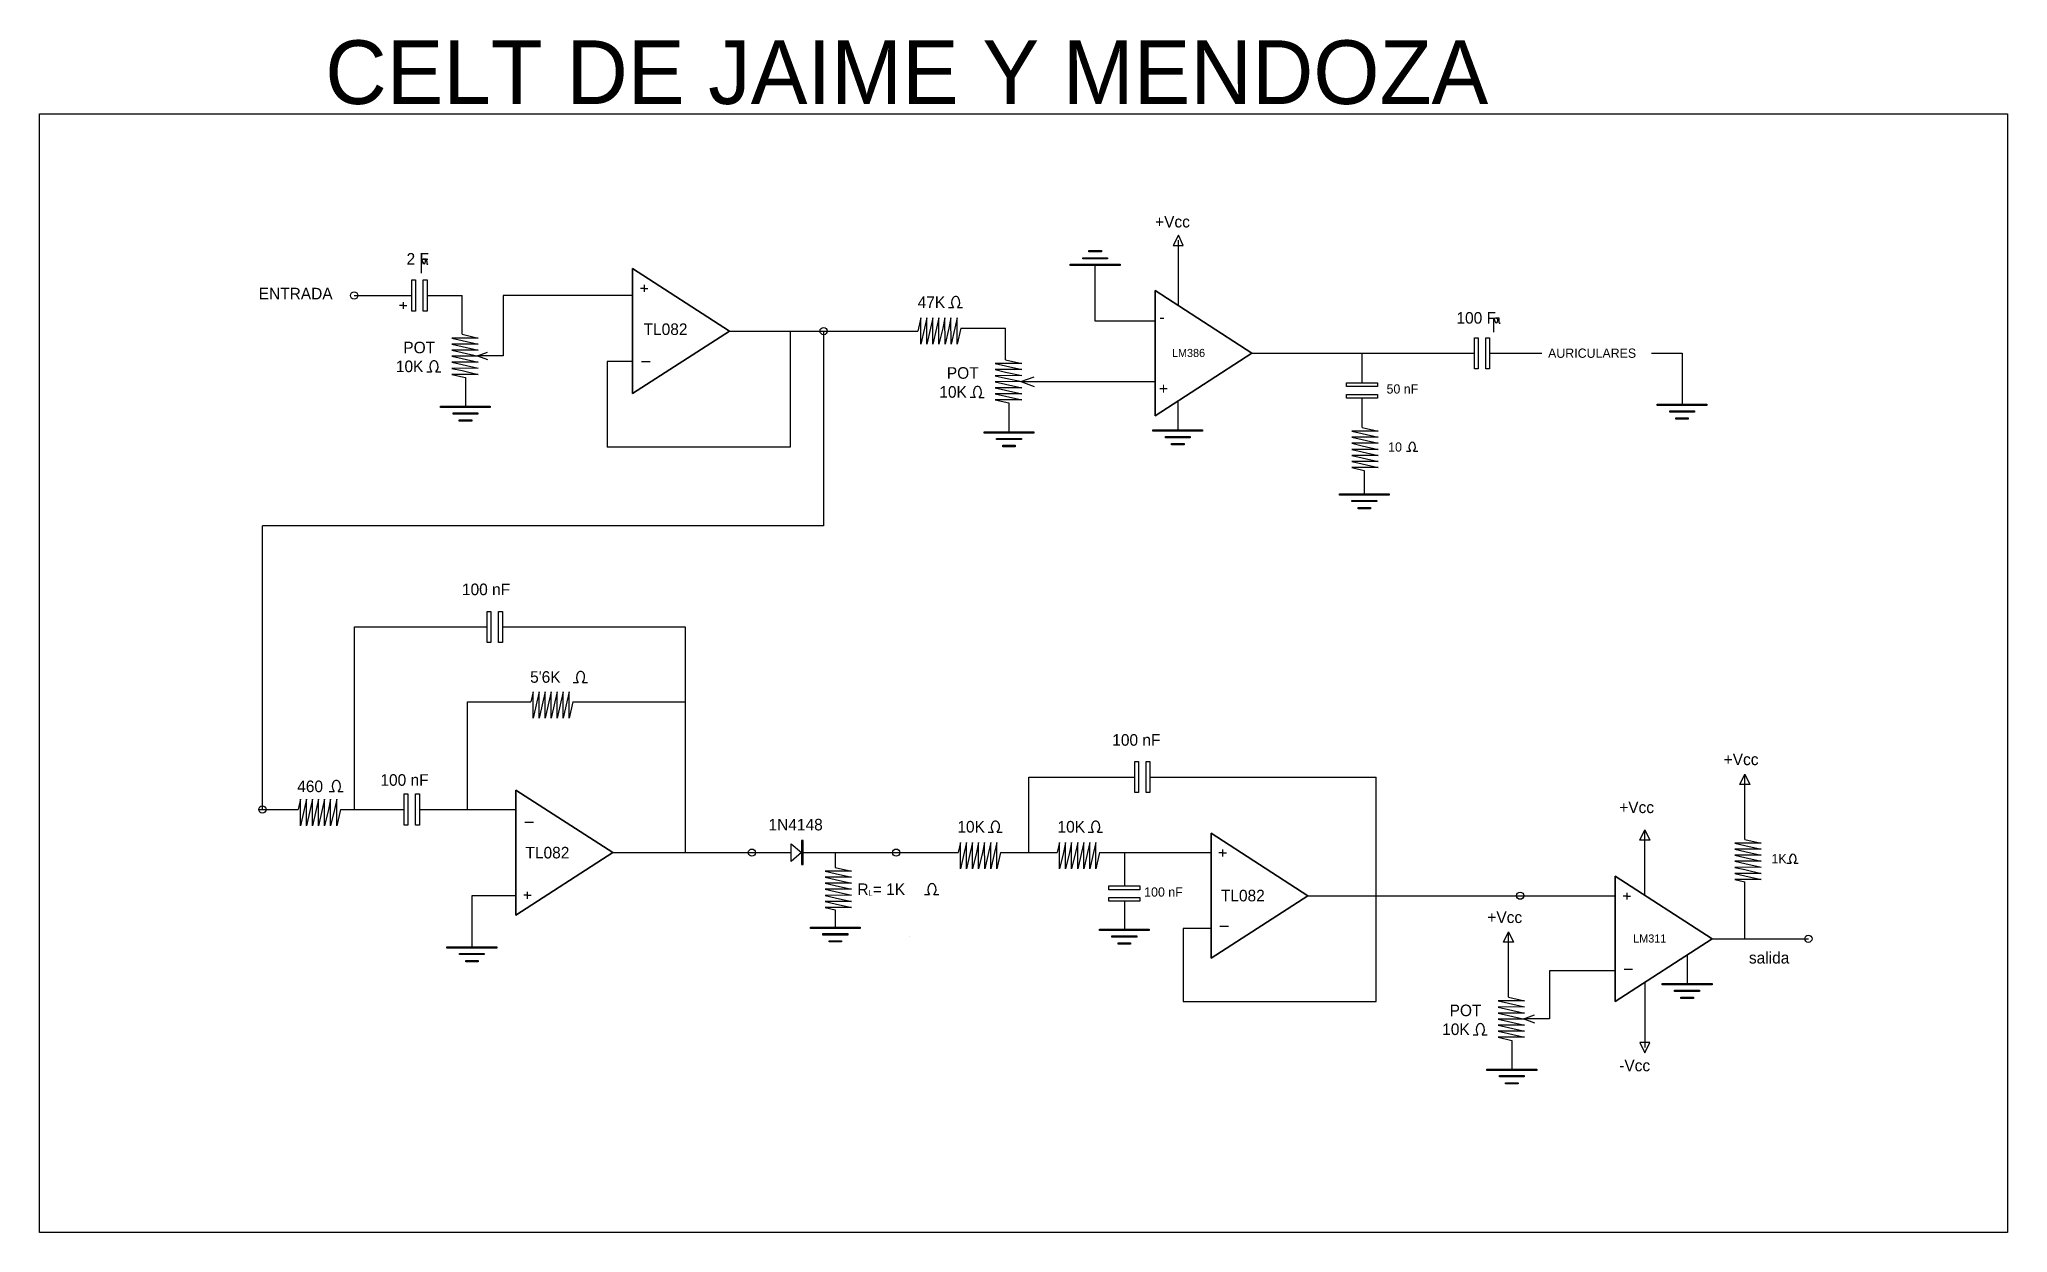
# Model space of a CAD drawing. Extents: x 3.4 to 42.3, y -4.8 to 10.5.
# Drawn here: x 25.25 to 42.26, y 0.16 to 10.47 of the extents above; entities that cross this region are included whole.
import ezdxf

# ---------------------------------------------------------------- set-up
doc = ezdxf.new("R2010")
doc.units = 0
doc.layers.add('Default', color=7, linetype='Continuous')

msp = doc.modelspace()

# ---------------------------------------------------------------- texts
at = {"layer": 'Default'}
for s, height, p in [('CELT DE JAIME Y MENDOZA', 0.55, (27.717, 9.908)), ('2 F', 0.1, (28.42, 8.52)), ('ENTRADA', 0.1, (27.142, 8.22)), ('47K', 0.1, (32.838, 8.145)), ('TL082', 0.1, (30.469, 7.912)), ('-', 0.1, (34.928, 8.018)), ('100 F', 0.1, (37.495, 8.01)), ('POT', 0.1, (28.392, 7.754)), ('10K', 0.1, (28.328, 7.591)), ('LM386', 0.07, (35.036, 7.722)), ('AURICULARES', 0.08, (38.287, 7.715)), ('POT', 0.1, (33.09, 7.534)), ('50 nF', 0.08, (36.891, 7.406)), ('10K', 0.1, (33.025, 7.37)), ('+', 0.1, (34.923, 7.4)), ('10', 0.08, (36.905, 6.904)), ('100 nF', 0.1, (28.899, 5.664)), ("5'6K", 0.1, (29.488, 4.907)), ('100 nF', 0.1, (34.52, 4.363)), ('+Vcc', 0.1, (39.805, 4.195)), ('100 nF', 0.1, (28.194, 4.017)), ('460', 0.1, (27.475, 3.962)), ('+Vcc', 0.1, (38.902, 3.781)), ('1N4148', 0.1, (31.549, 3.631)), ('10K', 0.1, (33.181, 3.613)), ('10K', 0.1, (34.047, 3.613)), ('TL082', 0.1, (29.448, 3.389)), ('1K', 0.08, (40.218, 3.346)), ('R = 1K', 0.1, (32.317, 3.073)), ('L', 0.05, (32.411, 3.066)), ('100 nF', 0.08, (34.796, 3.059)), ('TL082', 0.1, (35.459, 3.018)), ('+Vcc', 0.1, (37.762, 2.831)), ('LM311', 0.07, (39.023, 2.662)), ('salida', 0.1, (40.023, 2.481)), ('POT', 0.1, (37.436, 2.026)), ('10K', 0.1, (37.372, 1.863)), ('-Vcc', 0.1, (38.902, 1.55))]:
    msp.add_text(s, height=height, dxfattribs=at).set_placement(p)
msp.add_text('+Vcc', height=0.1, rotation=360, dxfattribs=at).set_placement((34.89, 8.841))

# ---------------------------------------------------------------- linework, layer by layer
at = {"layer": 'Default'}
for p, q in [((35.091, 8.776), (35.047, 8.686)), ((35.047, 8.686), (35.134, 8.686)), ((35.134, 8.686), (35.091, 8.776)), ((35.091, 8.166), (35.091, 8.731)), ((28.549, 8.447), (28.549, 8.57)), ((34.372, 8.032), (34.372, 8.512)), ((30.374, 8.319), (30.374, 8.487)), ((30.374, 8.487), (31.211, 7.946)), ((30.474, 8.345), (30.474, 8.286)), ((27.967, 8.253), (28.465, 8.253)), ((28.392, 8.166), (28.36, 8.166)), ((28.392, 8.196), (28.392, 8.137)), ((28.392, 8.166), (28.423, 8.166)), ((28.597, 8.253), (28.901, 8.253)), ((28.901, 7.918), (28.901, 8.253)), ((30.374, 8.253), (29.254, 8.253)), ((30.374, 7.406), (30.374, 8.319)), ((30.474, 8.315), (30.442, 8.315)), ((30.474, 8.315), (30.506, 8.315)), ((34.891, 8.127), (34.891, 8.296)), ((34.891, 8.296), (35.727, 7.755)), ((32.865, 8.061), (32.839, 7.946)), ((32.917, 8.061), (32.897, 7.972)), ((32.97, 8.061), (32.949, 7.972)), ((33.022, 8.061), (33.002, 7.972)), ((33.074, 8.061), (33.054, 7.972)), ((33.104, 8.149), (33.147, 8.149)), ((33.126, 8.061), (33.106, 7.972)), ((33.179, 8.061), (33.158, 7.972)), ((33.183, 8.149), (33.226, 8.149)), ((34.891, 8.032), (34.372, 8.032)), ((34.891, 7.214), (34.891, 8.127)), ((37.817, 7.937), (37.817, 8.06)), ((28.812, 7.886), (28.901, 7.865)), ((28.812, 7.833), (28.901, 7.813)), ((28.901, 7.918), (29.04, 7.886)), ((28.901, 7.865), (29.04, 7.834)), ((31.211, 7.946), (30.374, 7.406)), ((31.211, 7.946), (32.839, 7.946)), ((31.737, 7.946), (31.737, 6.942)), ((32.897, 7.972), (32.866, 7.832)), ((32.949, 7.972), (32.918, 7.832)), ((33.002, 7.972), (32.97, 7.832)), ((33.054, 7.972), (33.022, 7.832)), ((33.106, 7.972), (33.075, 7.832)), ((33.158, 7.972), (33.127, 7.832)), ((33.211, 7.972), (33.179, 7.832)), ((33.211, 7.972), (33.598, 7.972)), ((33.598, 7.697), (33.598, 7.972)), ((28.812, 7.781), (28.901, 7.761)), ((28.812, 7.729), (28.901, 7.709)), ((28.812, 7.677), (28.901, 7.656)), ((28.901, 7.813), (29.04, 7.781)), ((28.901, 7.761), (29.04, 7.729)), ((28.901, 7.709), (29.04, 7.677)), ((28.901, 7.656), (29.04, 7.625)), ((29.034, 7.731), (29.12, 7.763)), ((29.034, 7.731), (29.12, 7.699)), ((30.374, 7.683), (30.153, 7.683)), ((30.153, 7.683), (30.153, 6.942)), ((30.45, 7.683), (30.525, 7.683)), ((33.509, 7.665), (33.598, 7.645)), ((33.598, 7.697), (33.738, 7.665)), ((35.727, 7.755), (34.891, 7.214)), ((35.727, 7.755), (37.65, 7.755)), ((36.679, 7.498), (36.679, 7.755)), ((37.782, 7.755), (38.234, 7.755)), ((39.445, 7.755), (39.445, 7.561)), ((28.594, 7.594), (28.637, 7.594)), ((28.673, 7.594), (28.716, 7.594)), ((28.812, 7.624), (28.901, 7.604)), ((28.812, 7.572), (28.929, 7.545)), ((28.901, 7.604), (29.04, 7.572)), ((28.929, 7.545), (28.929, 7.297)), ((33.509, 7.613), (33.598, 7.592)), ((33.509, 7.56), (33.598, 7.54)), ((33.509, 7.508), (33.598, 7.488)), ((33.598, 7.645), (33.738, 7.613)), ((33.598, 7.592), (33.738, 7.561)), ((33.598, 7.54), (33.738, 7.509)), ((33.598, 7.488), (33.738, 7.456)), ((33.731, 7.51), (33.845, 7.552)), ((33.731, 7.51), (33.845, 7.468)), ((33.731, 7.51), (34.891, 7.51)), ((39.445, 7.561), (39.445, 7.313)), ((33.292, 7.374), (33.335, 7.374)), ((33.37, 7.373), (33.413, 7.373)), ((33.509, 7.456), (33.598, 7.436)), ((33.509, 7.404), (33.598, 7.383)), ((33.509, 7.351), (33.627, 7.325)), ((33.598, 7.436), (33.738, 7.404)), ((33.598, 7.383), (33.738, 7.352)), ((33.627, 7.325), (33.627, 7.076)), ((35.086, 7.34), (35.086, 7.092)), ((36.679, 7.112), (36.679, 7.366)), ((36.59, 7.08), (36.679, 7.06)), ((36.59, 7.028), (36.679, 7.008)), ((36.59, 6.976), (36.679, 6.955)), ((36.679, 7.112), (36.819, 7.081)), ((36.679, 7.06), (36.819, 7.028)), ((36.679, 7.008), (36.819, 6.976)), ((31.442, 6.942), (30.153, 6.942)), ((31.737, 6.942), (31.442, 6.942)), ((36.59, 6.923), (36.679, 6.903)), ((36.59, 6.871), (36.679, 6.851)), ((36.59, 6.819), (36.679, 6.799)), ((36.679, 6.955), (36.819, 6.924)), ((36.679, 6.903), (36.819, 6.872)), ((36.679, 6.851), (36.819, 6.819)), ((37.062, 6.909), (37.097, 6.909)), ((37.125, 6.908), (37.16, 6.908)), ((36.59, 6.767), (36.698, 6.742)), ((36.679, 6.799), (36.819, 6.767)), ((36.698, 6.742), (36.698, 6.54)), ((27.174, 3.812), (27.174, 6.264)), ((27.969, 3.812), (27.969, 5.389)), ((27.969, 5.389), (29.116, 5.389)), ((29.248, 5.389), (30.829, 5.389)), ((30.829, 5.389), (30.829, 3.439)), ((29.513, 4.83), (29.493, 4.741)), ((29.565, 4.83), (29.545, 4.741)), ((29.617, 4.83), (29.597, 4.741)), ((29.67, 4.83), (29.649, 4.741)), ((29.722, 4.83), (29.702, 4.741)), ((29.774, 4.83), (29.754, 4.741)), ((29.826, 4.83), (29.806, 4.741)), ((29.861, 4.91), (29.904, 4.91)), ((29.94, 4.909), (29.983, 4.909)), ((28.948, 3.812), (28.948, 4.741)), ((28.948, 4.741), (29.493, 4.741)), ((29.545, 4.741), (29.513, 4.602)), ((29.597, 4.741), (29.565, 4.602)), ((29.649, 4.741), (29.618, 4.602)), ((29.702, 4.741), (29.67, 4.602)), ((29.754, 4.741), (29.722, 4.602)), ((29.806, 4.741), (29.775, 4.602)), ((29.858, 4.741), (29.827, 4.602)), ((29.858, 4.741), (30.829, 4.741)), ((33.799, 3.439), (33.799, 4.092)), ((33.799, 4.092), (34.714, 4.092)), ((34.846, 4.092), (36.802, 4.092)), ((36.802, 3.067), (36.802, 4.092)), ((39.945, 4.029), (39.989, 4.118)), ((39.989, 3.553), (39.989, 4.118)), ((39.989, 4.118), (40.032, 4.029)), ((27.75, 3.968), (27.793, 3.968)), ((27.829, 3.968), (27.872, 3.968)), ((30.202, 3.439), (29.366, 3.98)), ((29.366, 3.98), (29.366, 3.067)), ((40.032, 4.029), (39.945, 4.029)), ((27.142, 3.812), (27.482, 3.812)), ((27.503, 3.901), (27.482, 3.812)), ((27.535, 3.812), (27.503, 3.672)), ((27.555, 3.901), (27.535, 3.812)), ((27.587, 3.812), (27.555, 3.672)), ((27.607, 3.901), (27.587, 3.812)), ((27.639, 3.812), (27.607, 3.672)), ((27.659, 3.901), (27.639, 3.812)), ((27.691, 3.812), (27.66, 3.672)), ((27.712, 3.901), (27.691, 3.812)), ((27.744, 3.812), (27.712, 3.672)), ((27.764, 3.901), (27.744, 3.812)), ((27.796, 3.812), (27.764, 3.672)), ((27.816, 3.901), (27.796, 3.812)), ((27.848, 3.812), (27.816, 3.672)), ((27.848, 3.812), (27.969, 3.812)), ((27.969, 3.812), (28.399, 3.812)), ((28.531, 3.812), (29.366, 3.812)), ((29.442, 3.702), (29.517, 3.702)), ((33.447, 3.617), (33.49, 3.617)), ((33.526, 3.616), (33.569, 3.616)), ((34.313, 3.617), (34.356, 3.617)), ((34.392, 3.616), (34.435, 3.616)), ((35.374, 3.439), (35.374, 3.608)), ((35.374, 3.608), (36.211, 3.067)), ((39.079, 3.547), (39.122, 3.636)), ((39.122, 3.071), (39.122, 3.636)), ((39.122, 3.636), (39.166, 3.547)), ((29.366, 2.899), (30.202, 3.439)), ((30.202, 3.439), (31.37, 3.439)), ((31.37, 3.439), (31.745, 3.439)), ((31.745, 3.439), (31.745, 3.515)), ((31.745, 3.515), (31.833, 3.439)), ((31.833, 3.439), (31.745, 3.363)), ((31.745, 3.363), (31.745, 3.439)), ((31.839, 3.439), (32.652, 3.439)), ((32.652, 3.439), (33.188, 3.439)), ((33.208, 3.528), (33.188, 3.439)), ((33.24, 3.439), (33.209, 3.3)), ((33.26, 3.528), (33.24, 3.439)), ((33.292, 3.439), (33.261, 3.3)), ((33.313, 3.528), (33.292, 3.439)), ((33.345, 3.439), (33.313, 3.3)), ((33.365, 3.528), (33.345, 3.439)), ((33.397, 3.439), (33.365, 3.3)), ((33.417, 3.528), (33.397, 3.439)), ((33.449, 3.439), (33.418, 3.3)), ((33.469, 3.528), (33.449, 3.439)), ((33.501, 3.439), (33.47, 3.3)), ((33.522, 3.528), (33.501, 3.439)), ((33.554, 3.439), (33.522, 3.3)), ((33.554, 3.439), (34.044, 3.439)), ((34.065, 3.528), (34.044, 3.439)), ((34.097, 3.439), (34.065, 3.3)), ((34.117, 3.528), (34.097, 3.439)), ((34.149, 3.439), (34.117, 3.3)), ((34.169, 3.528), (34.149, 3.439)), ((34.201, 3.439), (34.169, 3.3)), ((34.221, 3.528), (34.201, 3.439)), ((34.253, 3.439), (34.222, 3.3)), ((34.274, 3.528), (34.253, 3.439)), ((34.306, 3.439), (34.274, 3.3)), ((34.326, 3.528), (34.306, 3.439)), ((34.358, 3.439), (34.326, 3.3)), ((34.378, 3.528), (34.358, 3.439)), ((34.41, 3.439), (34.378, 3.3)), ((34.41, 3.439), (35.374, 3.439)), ((34.625, 3.439), (34.625, 3.151)), ((35.374, 2.526), (35.374, 3.439)), ((35.474, 3.436), (35.442, 3.436)), ((35.474, 3.465), (35.474, 3.407)), ((35.474, 3.436), (35.506, 3.436)), ((39.166, 3.547), (39.079, 3.547)), ((39.9, 3.521), (39.989, 3.501)), ((39.9, 3.469), (39.989, 3.449)), ((39.9, 3.417), (39.989, 3.397)), ((39.989, 3.553), (40.128, 3.522)), ((39.989, 3.501), (40.128, 3.469)), ((39.989, 3.449), (40.128, 3.417)), ((32.037, 3.279), (32.126, 3.259)), ((32.126, 3.311), (32.265, 3.28)), ((32.126, 3.259), (32.265, 3.227)), ((38.868, 3.067), (38.868, 3.236)), ((38.868, 3.236), (39.704, 2.695)), ((39.9, 3.365), (39.989, 3.344)), ((39.9, 3.312), (39.989, 3.292)), ((39.9, 3.26), (39.989, 3.24)), ((39.989, 3.397), (40.128, 3.365)), ((39.989, 3.344), (40.128, 3.313)), ((39.989, 3.292), (40.128, 3.26)), ((39.989, 3.24), (40.128, 3.208)), ((40.352, 3.349), (40.387, 3.349)), ((40.415, 3.348), (40.45, 3.348)), ((29.366, 3.067), (28.985, 3.067)), ((28.985, 3.067), (28.985, 2.626)), ((29.366, 3.067), (29.366, 2.899)), ((29.466, 3.071), (29.434, 3.071)), ((29.466, 3.041), (29.466, 3.1)), ((29.466, 3.071), (29.497, 3.071)), ((32.037, 3.227), (32.126, 3.207)), ((32.037, 3.175), (32.126, 3.155)), ((32.037, 3.123), (32.126, 3.102)), ((32.037, 3.07), (32.126, 3.05)), ((32.126, 3.207), (32.265, 3.175)), ((32.126, 3.155), (32.265, 3.123)), ((32.126, 3.102), (32.265, 3.071)), ((32.898, 3.076), (32.941, 3.076)), ((32.977, 3.076), (33.02, 3.076)), ((36.211, 3.067), (35.374, 2.526)), ((36.211, 3.067), (38.046, 3.067)), ((36.802, 2.153), (36.802, 3.067)), ((38.046, 3.067), (38.868, 3.067)), ((38.868, 2.154), (38.868, 3.067)), ((38.968, 3.064), (38.936, 3.064)), ((38.968, 3.093), (38.968, 3.034)), ((38.968, 3.064), (38.999, 3.064)), ((39.9, 3.208), (39.989, 3.188)), ((39.989, 2.695), (39.989, 3.188)), ((32.037, 3.018), (32.126, 2.998)), ((32.037, 2.966), (32.126, 2.946)), ((32.126, 3.05), (32.265, 3.018)), ((32.126, 2.998), (32.265, 2.966)), ((32.126, 2.946), (32.126, 2.784)), ((34.625, 3.019), (34.625, 2.778)), ((35.374, 2.785), (35.133, 2.785)), ((35.133, 2.785), (35.133, 2.153)), ((35.45, 2.804), (35.525, 2.804)), ((37.901, 2.665), (37.945, 2.754)), ((37.945, 2.19), (37.945, 2.754)), ((37.945, 2.754), (37.989, 2.665)), ((37.989, 2.665), (37.901, 2.665)), ((39.704, 2.695), (38.868, 2.154)), ((39.489, 2.556), (39.489, 2.307)), ((39.704, 2.695), (40.537, 2.695)), ((38.868, 2.418), (38.298, 2.418)), ((38.944, 2.432), (39.018, 2.432)), ((39.122, 2.319), (39.122, 1.754)), ((35.133, 2.153), (36.802, 2.153)), ((37.856, 2.158), (37.945, 2.137)), ((37.856, 2.105), (37.945, 2.085)), ((37.856, 2.053), (37.945, 2.033)), ((37.945, 2.19), (38.084, 2.158)), ((37.945, 2.137), (38.084, 2.106)), ((37.945, 2.085), (38.084, 2.053)), ((37.856, 2.001), (37.945, 1.981)), ((37.856, 1.949), (37.945, 1.928)), ((37.856, 1.896), (37.945, 1.876)), ((37.945, 2.033), (38.084, 2.001)), ((37.945, 1.981), (38.084, 1.949)), ((37.945, 1.928), (38.084, 1.897)), ((37.945, 1.876), (38.084, 1.844)), ((38.078, 2.003), (38.171, 2.037)), ((38.078, 2.003), (38.171, 1.968)), ((37.638, 1.866), (37.681, 1.866)), ((37.717, 1.866), (37.76, 1.866)), ((37.856, 1.844), (37.973, 1.817)), ((37.973, 1.817), (37.973, 1.569)), ((39.166, 1.799), (39.079, 1.799)), ((39.079, 1.799), (39.122, 1.709)), ((39.122, 1.709), (39.166, 1.799))]:
    msp.add_line(p, q, dxfattribs=at)
for points in [[(25.246, 9.822), (42.259, 9.822), (42.259, 0.156), (25.246, 0.156)], [(34.587, 8.512), (34.157, 8.512), (34.157, 8.523), (34.587, 8.523)], [(34.48, 8.569), (34.265, 8.569), (34.265, 8.58), (34.48, 8.58)], [(34.426, 8.63), (34.318, 8.63), (34.318, 8.641), (34.426, 8.641)], [(28.465, 8.388), (28.497, 8.388), (28.497, 8.119), (28.465, 8.119)], [(28.565, 8.388), (28.597, 8.388), (28.597, 8.119), (28.565, 8.119)], [(37.65, 7.889), (37.682, 7.889), (37.682, 7.621), (37.65, 7.621)], [(37.749, 7.889), (37.782, 7.889), (37.782, 7.621), (37.749, 7.621)], [(36.813, 7.498), (36.813, 7.466), (36.545, 7.466), (36.545, 7.498)], [(36.813, 7.399), (36.813, 7.366), (36.545, 7.366), (36.545, 7.399)], [(28.714, 7.297), (29.144, 7.297), (29.144, 7.286), (28.714, 7.286)], [(28.822, 7.24), (29.037, 7.24), (29.037, 7.229), (28.822, 7.229)], [(28.876, 7.179), (28.983, 7.179), (28.983, 7.168), (28.876, 7.168)], [(39.23, 7.313), (39.66, 7.313), (39.66, 7.302), (39.23, 7.302)], [(39.338, 7.256), (39.553, 7.256), (39.553, 7.245), (39.338, 7.245)], [(39.392, 7.195), (39.499, 7.195), (39.499, 7.184), (39.392, 7.184)], [(33.412, 7.076), (33.842, 7.076), (33.842, 7.065), (33.412, 7.065)], [(33.519, 7.019), (33.735, 7.019), (33.735, 7.008), (33.519, 7.008)], [(34.871, 7.092), (35.301, 7.092), (35.301, 7.08), (34.871, 7.08)], [(34.979, 7.035), (35.194, 7.035), (35.194, 7.024), (34.979, 7.024)], [(33.573, 6.959), (33.681, 6.959), (33.681, 6.947), (33.573, 6.947)], [(35.032, 6.974), (35.14, 6.974), (35.14, 6.963), (35.032, 6.963)], [(36.483, 6.54), (36.913, 6.54), (36.913, 6.528), (36.483, 6.528)], [(36.591, 6.483), (36.806, 6.483), (36.806, 6.472), (36.591, 6.472)], [(36.644, 6.422), (36.752, 6.422), (36.752, 6.411), (36.644, 6.411)], [(29.116, 5.523), (29.148, 5.523), (29.148, 5.254), (29.116, 5.254)], [(29.216, 5.523), (29.248, 5.523), (29.248, 5.254), (29.216, 5.254)], [(34.714, 4.226), (34.746, 4.226), (34.746, 3.958), (34.714, 3.958)], [(34.813, 4.226), (34.846, 4.226), (34.846, 3.958), (34.813, 3.958)], [(28.399, 3.946), (28.431, 3.946), (28.431, 3.677), (28.399, 3.677)], [(28.498, 3.946), (28.531, 3.946), (28.531, 3.677), (28.498, 3.677)], [(31.848, 3.543), (31.833, 3.543), (31.833, 3.336), (31.848, 3.336)], [(34.759, 3.151), (34.759, 3.119), (34.49, 3.119), (34.49, 3.151)], [(34.759, 3.052), (34.759, 3.019), (34.49, 3.019), (34.49, 3.052)], [(31.911, 2.795), (32.341, 2.795), (32.341, 2.784), (31.911, 2.784)], [(32.018, 2.739), (32.233, 2.739), (32.233, 2.727), (32.018, 2.727)], [(34.41, 2.778), (34.84, 2.778), (34.84, 2.766), (34.41, 2.766)], [(28.769, 2.626), (29.2, 2.626), (29.2, 2.614), (28.769, 2.614)], [(28.877, 2.569), (29.092, 2.569), (29.092, 2.558), (28.877, 2.558)], [(32.072, 2.678), (32.18, 2.678), (32.18, 2.667), (32.072, 2.667)], [(32.771, 2.715), (32.771, 2.715), (32.771, 2.715), (32.771, 2.715)], [(34.517, 2.721), (34.732, 2.721), (34.732, 2.71), (34.517, 2.71)], [(34.571, 2.66), (34.678, 2.66), (34.678, 2.649), (34.571, 2.649)], [(28.931, 2.508), (29.038, 2.508), (29.038, 2.497), (28.931, 2.497)], [(39.274, 2.307), (39.704, 2.307), (39.704, 2.296), (39.274, 2.296)], [(39.381, 2.251), (39.597, 2.251), (39.597, 2.239), (39.381, 2.239)], [(39.435, 2.19), (39.543, 2.19), (39.543, 2.178), (39.435, 2.178)], [(37.758, 1.569), (38.189, 1.569), (38.189, 1.557), (37.758, 1.557)], [(37.866, 1.512), (38.081, 1.512), (38.081, 1.501), (37.866, 1.501)], [(37.92, 1.451), (38.027, 1.451), (38.027, 1.44), (37.92, 1.44)]]:
    msp.add_lwpolyline(points, close=True, dxfattribs=at)
for points in [[(31.211, 7.946), (30.374, 8.487), (30.374, 8.319)], [(29.254, 8.253), (29.254, 7.731), (29.034, 7.731)], [(30.374, 8.319), (30.374, 7.406), (31.211, 7.946)], [(35.727, 7.755), (34.891, 8.296), (34.891, 8.127)], [(32.866, 7.832), (32.865, 8.061)], [(32.918, 7.832), (32.917, 8.061)], [(32.97, 7.832), (32.97, 8.061)], [(33.022, 7.832), (33.022, 8.061)], [(33.075, 7.832), (33.074, 8.061)], [(33.127, 7.832), (33.126, 8.061)], [(33.179, 7.832), (33.179, 8.061)], [(34.891, 8.127), (34.891, 7.214), (35.727, 7.755)], [(32.025, 7.946), (32.025, 6.264), (27.174, 6.264)], [(29.04, 7.886), (28.812, 7.886)], [(29.04, 7.834), (28.812, 7.833)], [(29.04, 7.781), (28.812, 7.781)], [(29.04, 7.729), (28.812, 7.729)], [(29.04, 7.677), (28.812, 7.677)], [(33.738, 7.665), (33.509, 7.665)], [(39.181, 7.755), (39.181, 7.755), (39.445, 7.755)], [(29.04, 7.625), (28.812, 7.624)], [(29.04, 7.572), (28.812, 7.572)], [(33.738, 7.613), (33.509, 7.613)], [(33.738, 7.561), (33.509, 7.56)], [(33.738, 7.509), (33.509, 7.508)], [(33.738, 7.456), (33.509, 7.456)], [(33.738, 7.404), (33.509, 7.404)], [(33.738, 7.352), (33.509, 7.351)], [(36.819, 7.081), (36.59, 7.08)], [(36.819, 7.028), (36.59, 7.028)], [(36.819, 6.976), (36.59, 6.976)], [(36.819, 6.924), (36.59, 6.923)], [(36.819, 6.872), (36.59, 6.871)], [(36.819, 6.819), (36.59, 6.819)], [(36.819, 6.767), (36.59, 6.767)], [(29.513, 4.602), (29.513, 4.83)], [(29.565, 4.602), (29.565, 4.83)], [(29.618, 4.602), (29.617, 4.83)], [(29.67, 4.602), (29.67, 4.83)], [(29.722, 4.602), (29.722, 4.83)], [(29.775, 4.602), (29.774, 4.83)], [(29.827, 4.602), (29.826, 4.83)], [(29.366, 3.067), (29.366, 3.98), (30.202, 3.439)], [(27.503, 3.672), (27.503, 3.901)], [(27.555, 3.672), (27.555, 3.901)], [(27.607, 3.672), (27.607, 3.901)], [(27.66, 3.672), (27.659, 3.901)], [(27.712, 3.672), (27.712, 3.901)], [(27.764, 3.672), (27.764, 3.901)], [(27.816, 3.672), (27.816, 3.901)], [(36.211, 3.067), (35.374, 3.608), (35.374, 3.439)], [(30.202, 3.439), (29.366, 2.899), (29.366, 3.067)], [(32.126, 3.439), (32.126, 3.311)], [(33.209, 3.3), (33.208, 3.528)], [(33.261, 3.3), (33.26, 3.528)], [(33.313, 3.3), (33.313, 3.528)], [(33.365, 3.3), (33.365, 3.528)], [(33.418, 3.3), (33.417, 3.528)], [(33.47, 3.3), (33.469, 3.528)], [(33.522, 3.3), (33.522, 3.528)], [(34.065, 3.3), (34.065, 3.528)], [(34.117, 3.3), (34.117, 3.528)], [(34.169, 3.3), (34.169, 3.528)], [(34.222, 3.3), (34.221, 3.528)], [(34.274, 3.3), (34.274, 3.528)], [(34.326, 3.3), (34.326, 3.528)], [(34.378, 3.3), (34.378, 3.528)], [(35.374, 3.439), (35.374, 2.526), (36.211, 3.067)], [(40.128, 3.522), (39.9, 3.521)], [(40.128, 3.469), (39.9, 3.469)], [(40.128, 3.417), (39.9, 3.417)], [(32.265, 3.28), (32.037, 3.279)], [(39.704, 2.695), (38.868, 3.236), (38.868, 3.067)], [(40.128, 3.365), (39.9, 3.365)], [(40.128, 3.313), (39.9, 3.312)], [(40.128, 3.26), (39.9, 3.26)], [(32.265, 3.227), (32.037, 3.227)], [(32.265, 3.175), (32.037, 3.175)], [(32.265, 3.123), (32.037, 3.123)], [(32.265, 3.071), (32.037, 3.07)], [(38.868, 3.067), (38.868, 2.154), (39.704, 2.695)], [(40.128, 3.208), (39.9, 3.208)], [(32.265, 3.018), (32.037, 3.018)], [(32.265, 2.966), (32.037, 2.966)], [(38.298, 2.418), (38.298, 2.003), (38.078, 2.003)], [(38.084, 2.158), (37.856, 2.158)], [(38.084, 2.106), (37.856, 2.105)], [(38.084, 2.053), (37.856, 2.053)], [(38.084, 2.001), (37.856, 2.001)], [(38.084, 1.949), (37.856, 1.949)], [(38.084, 1.897), (37.856, 1.896)], [(38.084, 1.844), (37.856, 1.844)]]:
    msp.add_lwpolyline(points, dxfattribs=at)
for centre in [(27.967, 8.253), (32.025, 7.946), (27.174, 3.812), (31.405, 3.439), (32.652, 3.439), (38.046, 3.067), (40.537, 2.695)]:
    msp.add_circle(centre, 0.0313, dxfattribs=at)
for centre, radius, start, end in [((33.201, 8.193), 0.0695, 145.5678, 218.8621), ((33.168, 8.216), 0.0288, 34.4322, 145.5678), ((33.138, 8.195), 0.0648, 314.0094, 34.4322), ((28.691, 7.638), 0.0695, 145.5678, 218.8621), ((28.658, 7.661), 0.0288, 34.4322, 145.5678), ((28.628, 7.641), 0.0648, 314.0094, 34.4322), ((33.389, 7.417), 0.0695, 145.5678, 218.8621), ((33.355, 7.44), 0.0288, 34.4322, 145.5678), ((33.325, 7.42), 0.0648, 314.0094, 34.4322), ((37.113, 6.962), 0.023, 34.4322, 145.5678), ((37.14, 6.943), 0.0556, 145.5678, 218.8621), ((37.089, 6.946), 0.0518, 314.0094, 34.4322), ((29.958, 4.953), 0.0695, 145.5678, 218.8621), ((29.925, 4.976), 0.0288, 34.4322, 145.5678), ((29.895, 4.956), 0.0648, 314.0094, 34.4322), ((27.847, 4.012), 0.0695, 145.5678, 218.8621), ((27.813, 4.035), 0.0288, 34.4322, 145.5678), ((27.784, 4.014), 0.0648, 314.0094, 34.4322), ((33.544, 3.66), 0.0695, 145.5678, 218.8621), ((33.51, 3.683), 0.0288, 34.4322, 145.5678), ((33.481, 3.663), 0.0648, 314.0094, 34.4322), ((34.41, 3.66), 0.0695, 145.5678, 218.8621), ((34.376, 3.683), 0.0288, 34.4322, 145.5678), ((34.347, 3.663), 0.0648, 314.0094, 34.4322), ((40.43, 3.384), 0.0556, 145.5678, 218.8621), ((40.403, 3.402), 0.023, 34.4322, 145.5678), ((40.379, 3.386), 0.0518, 314.0094, 34.4322), ((32.995, 3.12), 0.0695, 145.5678, 218.8621), ((32.962, 3.143), 0.0288, 34.4322, 145.5678), ((32.932, 3.122), 0.0648, 314.0094, 34.4322), ((37.735, 1.91), 0.0695, 145.5678, 218.8621), ((37.702, 1.933), 0.0288, 34.4322, 145.5678), ((37.672, 1.913), 0.0648, 314.0094, 34.4322)]:
    msp.add_arc(centre, radius, start, end, dxfattribs=at)
for points, degree in [([(28.549, 8.57), (28.562, 8.523), (28.58, 8.523), (28.593, 8.571), (28.549, 8.57), (28.593, 8.571)], 3), ([(28.593, 8.571), (28.594, 8.544), (28.595, 8.518), (28.605, 8.526)], 2), ([(37.817, 8.06), (37.83, 8.013), (37.848, 8.013), (37.861, 8.061), (37.817, 8.06), (37.861, 8.061)], 3), ([(37.861, 8.061), (37.862, 8.034), (37.863, 8.008), (37.873, 8.016)], 2)]:
    msp.add_open_spline(points, degree=degree, dxfattribs=at)

msp.set_redraw_order([(e.dxf.handle, doc.entitydb.next_handle()) for e in msp.query("TEXT MTEXT ATTDEF DIMENSION ARC_DIMENSION")])  # texts and dimensions are drawn at this point

doc.saveas('drawing.dxf')
